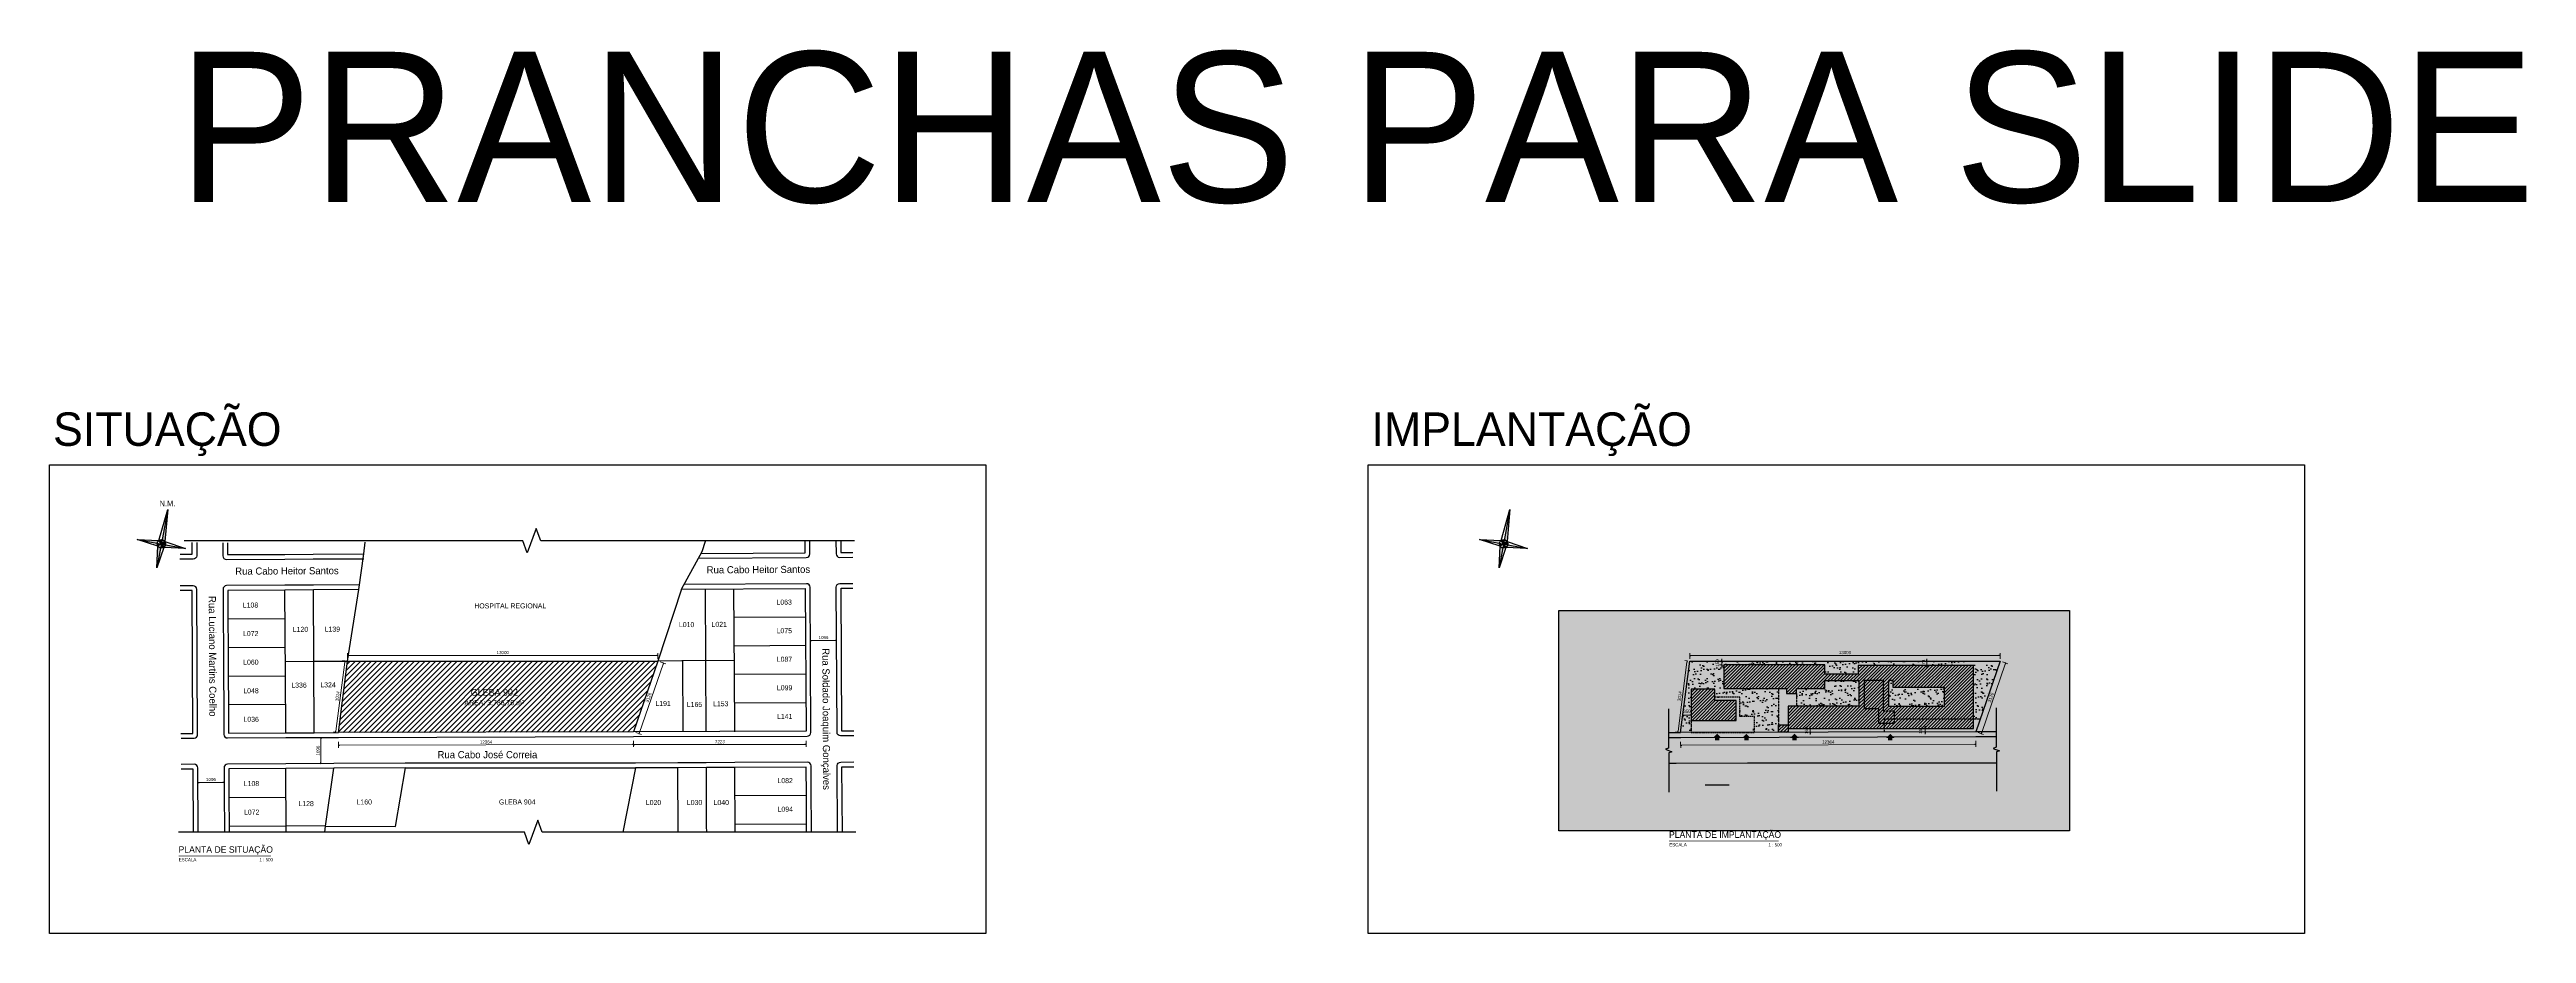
# Model space of a CAD drawing. Header units: centimetres. Extents: x 0 to 936050, y -139216 to 99734.
# Drawn here: x 832314 to 936050, y 36961 to 73970 of the extents above; entities that cross this region are included whole.
import ezdxf

# ---------------------------------------------------------------- set-up
doc = ezdxf.new("R2010")
doc.units = ezdxf.units.CM
doc.header["$LTSCALE"] = 4
doc.linetypes.add('ACAD_ISO05W100', pattern=[33, 24, -3, 0, -3, 0, -3])
doc.linetypes.add('HIDDENX2', pattern=[19.05, 12.7, -6.35])
for name, color, linetype in [('0.2', 2, 'Continuous'), ('0.4', 4, 'Continuous'), ('0.6', 6, 'Continuous'), ('2', 2, 'Continuous'), ('B-COTAS', 1, 'Continuous'), ('B-SIMBOLOS', 2, 'Continuous'), ('C-TEXTO-02', 2, 'Continuous'), ('CONTORNO TERRENO', 3, 'Continuous'), ('NOVO', 170, 'Continuous')]:
    doc.layers.add(name, color=color, linetype=linetype)
for name, color, linetype, lineweight in [('C-TEXTO-01', 2, 'Continuous', 20), ('C-TEXTO-03', 2, 'Continuous', 20), ('textos', 2, 'Continuous', 9)]:
    doc.layers.add(name, color=color, linetype=linetype, lineweight=lineweight)
doc.styles.add('EC_NOMES', font='GOTHIC.TTF')
doc.styles.add('Esc.500', font='ERASLGHT.TTF', dxfattribs={"height": 90})
doc.styles.add('Esc.750', font='ERASLGHT.TTF', dxfattribs={"height": 135})
doc.styles.get("Standard").update_dxf_attribs({"font": 'ERASMD.TTF'})
doc.styles.add('Símbolos', font='ERASLGHT.TTF')
doc.dimstyles.new('ARQ500', dxfattribs={"dimscale": 500, "dimtxt": 90, "dimasz": 0.1, "dimexe": 0.2, "dimexo": 0.2, "dimgap": 0.1, "dimtad": 1, "dimdec": 0, "dimzin": 12, "dimdsep": 46, "dimtxsty": 'Esc.500', "dimblk1": 'DOT', "dimblk2": 'DOT', "dimsah": 1, "dimcen": 0.4, "dimclrd": 256, "dimclre": 256, "dimclrt": 2, "dimadec": 0, "dimazin": 0, "dimtfac": 1, "dimtdec": 0, "dimtix": 1, "dimtmove": 2, "dimatfit": 3, "dimldrblk": 'DOT', "dimfxl": 0.3, "dimfxlon": 1, "dimtolj": 1, "dimtzin": 12, "dimlwd": 9, "dimlwe": 9, "dimarcsym": 0})

# ---------------------------------------------------------------- blocks, each defined once
blk = doc.blocks.new('DOT')
at = {"color": 0, "linetype": 'ByBlock'}
blk.add_line((-0.5, 0), (-1, 0), dxfattribs=at)
at = {"color": 0, "linetype": 'ByBlock', "const_width": 0.5}
blk.add_lwpolyline([(-0.25, 0, 1), (0.25, 0, 1)], format="xyb", close=True, dxfattribs=at)
blk = doc.blocks.new('*D150')
at = {"layer": 'B-COTAS', "lineweight": 9, "transparency": 16777216}
for p, q in [((844795, 48461), (844795, 48702)), ((844845, 48602), (857745, 48602)), ((857795, 48461), (857795, 48702))]:
    blk.add_line(p, q, dxfattribs=at)
at = {"layer": 'DEFPOINTS', "color": 0, "transparency": 16777216}
for p in [(844795, 48361), (857795, 48602), (857795, 48361)]:
    blk.add_point(p, dxfattribs=at)
at = {"layer": 'B-COTAS', "lineweight": 9, "transparency": 16777216, "xscale": 50, "yscale": 50, "zscale": 50, "rotation": 180}
blk.add_blockref('DOT', (844795, 48602), dxfattribs=at)
at = {"layer": 'B-COTAS', "lineweight": 9, "transparency": 16777216, "xscale": 50, "yscale": 50, "zscale": 50}
blk.add_blockref('DOT', (857795, 48602), dxfattribs=at)
at = {"layer": 'B-COTAS', "color": 2, "transparency": 16777216, "insert": (851295, 48722), "char_height": 135, "attachment_point": 5, "style": 'Esc.750'}
blk.add_mtext('\\A1;13000', dxfattribs=at)
blk = doc.blocks.new('_Dot')
at = {"color": 0, "linetype": 'ByBlock', "lineweight": -2}
blk.add_line((-0.5, 0), (-1, 0), dxfattribs=at)
at = {"color": 0, "linetype": 'ByBlock', "const_width": 0.5}
blk.add_lwpolyline([(-0.25, 0, 1), (0.25, 0, 1)], format="xyb", close=True, dxfattribs=at)
blk = doc.blocks.new('*D142')
at = {"layer": 'B-COTAS', "lineweight": 9, "transparency": 16777216}
for p, q in [((844413, 44988), (844414, 44738)), ((844464, 44838), (856727, 44872)), ((856777, 45022), (856778, 44772))]:
    blk.add_line(p, q, dxfattribs=at)
at = {"layer": 'DEFPOINTS', "color": 0, "transparency": 16777216}
for p in [(844413, 45214), (856776, 45248), (856777, 44872)]:
    blk.add_point(p, dxfattribs=at)
at = {"layer": 'B-COTAS', "lineweight": 9, "transparency": 16777216, "xscale": 50, "yscale": 50, "zscale": 50}
for p, rotation in [((844414, 44838), 180.1566305847917), ((856777, 44872), 0.1566305847916921)]:
    blk.add_blockref('DOT', p, dxfattribs=dict(at, rotation=rotation))
at = {"layer": 'B-COTAS', "color": 2, "transparency": 16777216, "insert": (850595, 44975), "char_height": 135, "attachment_point": 5, "rotation": 0.15663, "style": 'Esc.750'}
blk.add_mtext('\\A1;12364', dxfattribs=at)
blk = doc.blocks.new('*D143')
at = {"layer": 'B-COTAS', "lineweight": 9, "transparency": 16777216}
for p, q in [((858008, 48234), (857022, 45373)), ((857890, 48328), (858119, 48249)), ((856871, 45372), (857101, 45293))]:
    blk.add_line(p, q, dxfattribs=at)
at = {"layer": 'DEFPOINTS', "color": 0, "transparency": 16777216}
for p in [(857795, 48361), (856776, 45405), (857006, 45326)]:
    blk.add_point(p, dxfattribs=at)
at = {"layer": 'B-COTAS', "lineweight": 9, "transparency": 16777216, "xscale": 50, "yscale": 50, "zscale": 50}
for p, rotation in [((858025, 48282), 70.9824842449628), ((857006, 45326), 250.9824842449628)]:
    blk.add_blockref('DOT', p, dxfattribs=dict(at, rotation=rotation))
at = {"layer": 'B-COTAS', "color": 2, "transparency": 16777216, "insert": (857402, 46843), "char_height": 135, "attachment_point": 5, "rotation": 70.98248, "style": 'Esc.750'}
blk.add_mtext('\\A1;3126', dxfattribs=at)
blk = doc.blocks.new('*D144')
at = {"layer": 'B-COTAS', "lineweight": 9, "transparency": 16777216}
for p, q in [((844676, 48325), (844307, 45435)), ((844695, 48373), (844584, 48388)), ((844314, 45384), (844202, 45398))]:
    blk.add_line(p, q, dxfattribs=at)
at = {"layer": 'DEFPOINTS', "color": 0, "transparency": 16777216}
for p in [(844795, 48361), (844301, 45386), (844413, 45371)]:
    blk.add_point(p, dxfattribs=at)
at = {"layer": 'B-COTAS', "lineweight": 9, "transparency": 16777216, "xscale": 50, "yscale": 50, "zscale": 50}
for p, rotation in [((844683, 48375), 82.72044767476393), ((844301, 45386), 262.7204476747639)]:
    blk.add_blockref('DOT', p, dxfattribs=dict(at, rotation=rotation))
at = {"layer": 'B-COTAS', "color": 2, "transparency": 16777216, "insert": (844373, 46895), "char_height": 135, "attachment_point": 5, "rotation": 82.72045, "style": 'Esc.750'}
blk.add_mtext('\\A1;3014', dxfattribs=at)
blk = doc.blocks.new('*D145')
at = {"layer": 'B-COTAS', "lineweight": 9, "transparency": 16777216}
for p, q in [((856776, 45022), (856776, 44772)), ((856826, 44872), (863949, 44872)), ((863999, 45022), (863999, 44772))]:
    blk.add_line(p, q, dxfattribs=at)
at = {"layer": 'DEFPOINTS', "color": 0, "transparency": 16777216}
for p in [(856776, 45248), (863999, 45288), (863999, 44872)]:
    blk.add_point(p, dxfattribs=at)
at = {"layer": 'B-COTAS', "lineweight": 9, "transparency": 16777216, "xscale": 50, "yscale": 50, "zscale": 50, "rotation": 180}
blk.add_blockref('DOT', (856776, 44872), dxfattribs=at)
at = {"layer": 'B-COTAS', "lineweight": 9, "transparency": 16777216, "xscale": 50, "yscale": 50, "zscale": 50}
blk.add_blockref('DOT', (863999, 44872), dxfattribs=at)
at = {"layer": 'B-COTAS', "color": 2, "transparency": 16777216, "insert": (860388, 44992), "char_height": 135, "attachment_point": 5, "style": 'Esc.750'}
blk.add_mtext('\\A1;7223', dxfattribs=at)
blk = doc.blocks.new('*D151')
at = {"layer": 'B-COTAS', "lineweight": 9, "transparency": 16777216}
for p, q in [((843526, 45166), (843776, 45166)), ((843676, 45116), (843676, 44120)), ((843526, 44070), (843776, 44070))]:
    blk.add_line(p, q, dxfattribs=at)
at = {"layer": 'DEFPOINTS', "color": 0, "transparency": 16777216}
for p in [(843402, 45166), (843408, 44070), (843676, 44070)]:
    blk.add_point(p, dxfattribs=at)
at = {"layer": 'B-COTAS', "lineweight": 9, "transparency": 16777216, "xscale": 50, "yscale": 50, "zscale": 50}
for p, rotation in [((843676, 45166), 90), ((843676, 44070), 270)]:
    blk.add_blockref('DOT', p, dxfattribs=dict(at, rotation=rotation))
at = {"layer": 'B-COTAS', "color": 2, "transparency": 16777216, "insert": (843556, 44618), "char_height": 135, "attachment_point": 5, "rotation": 90, "style": 'Esc.750'}
blk.add_mtext('\\A1;1096', dxfattribs=at)
blk = doc.blocks.new('*D152')
at = {"layer": 'B-COTAS', "lineweight": 9, "transparency": 16777216}
for p, q in [((864179, 49188), (864179, 49332)), ((864229, 49232), (865225, 49232)), ((865275, 49194), (865275, 49332))]:
    blk.add_line(p, q, dxfattribs=at)
at = {"layer": 'DEFPOINTS', "color": 0, "transparency": 16777216}
for p in [(864179, 49088), (865275, 49232), (865275, 49094)]:
    blk.add_point(p, dxfattribs=at)
at = {"layer": 'B-COTAS', "lineweight": 9, "transparency": 16777216, "xscale": 50, "yscale": 50, "zscale": 50, "rotation": 180}
blk.add_blockref('DOT', (864179, 49232), dxfattribs=at)
at = {"layer": 'B-COTAS', "lineweight": 9, "transparency": 16777216, "xscale": 50, "yscale": 50, "zscale": 50}
blk.add_blockref('DOT', (865275, 49232), dxfattribs=at)
at = {"layer": 'B-COTAS', "color": 2, "transparency": 16777216, "insert": (864727, 49351), "char_height": 135, "attachment_point": 5, "style": 'Esc.750'}
blk.add_mtext('\\A1;1096', dxfattribs=at)
blk = doc.blocks.new('*D153')
at = {"layer": 'B-COTAS', "lineweight": 9, "transparency": 16777216}
for p, q in [((838529, 43286), (838529, 43386)), ((839575, 43286), (838579, 43286)), ((839625, 43286), (839625, 43386))]:
    blk.add_line(p, q, dxfattribs=at)
at = {"layer": 'DEFPOINTS', "color": 0, "transparency": 16777216}
for p in [(838529, 43286), (838529, 43271), (839625, 43277)]:
    blk.add_point(p, dxfattribs=at)
at = {"layer": 'B-COTAS', "lineweight": 9, "transparency": 16777216, "xscale": 50, "yscale": 50, "zscale": 50, "rotation": 180}
blk.add_blockref('DOT', (838529, 43286), dxfattribs=at)
at = {"layer": 'B-COTAS', "lineweight": 9, "transparency": 16777216, "xscale": 50, "yscale": 50, "zscale": 50}
blk.add_blockref('DOT', (839625, 43286), dxfattribs=at)
at = {"layer": 'B-COTAS', "color": 2, "transparency": 16777216, "insert": (839077, 43406), "char_height": 135, "attachment_point": 5, "style": 'Esc.750'}
blk.add_mtext('\\A1;1096', dxfattribs=at)
blk = doc.blocks.new('*D146')
at = {"layer": '0.2', "lineweight": 9, "transparency": 16777216}
for p, q in [((901008, 48461), (901008, 48702)), ((901058, 48602), (913959, 48602)), ((914009, 48461), (914009, 48702))]:
    blk.add_line(p, q, dxfattribs=at)
at = {"layer": 'DEFPOINTS', "color": 0, "transparency": 16777216}
for p in [(901008, 48361), (914009, 48602), (914009, 48361)]:
    blk.add_point(p, dxfattribs=at)
at = {"layer": '0.2', "lineweight": 9, "transparency": 16777216, "xscale": 50, "yscale": 50, "zscale": 50, "rotation": 180}
blk.add_blockref('DOT', (901008, 48602), dxfattribs=at)
at = {"layer": '0.2', "lineweight": 9, "transparency": 16777216, "xscale": 50, "yscale": 50, "zscale": 50}
blk.add_blockref('DOT', (914009, 48602), dxfattribs=at)
at = {"layer": '0.2', "color": 2, "transparency": 16777216, "insert": (907508, 48722), "char_height": 135, "attachment_point": 5, "style": 'Esc.750'}
blk.add_mtext('\\A1;13000', dxfattribs=at)
blk = doc.blocks.new('*D147')
at = {"layer": '0.2', "lineweight": 9, "transparency": 16777216}
for p, q in [((900627, 44988), (900628, 44738)), ((900677, 44838), (912941, 44872)), ((912991, 45022), (912991, 44772))]:
    blk.add_line(p, q, dxfattribs=at)
at = {"layer": 'DEFPOINTS', "color": 0, "transparency": 16777216}
for p in [(900626, 45214), (912990, 45248), (912991, 44872)]:
    blk.add_point(p, dxfattribs=at)
at = {"layer": '0.2', "lineweight": 9, "transparency": 16777216, "xscale": 50, "yscale": 50, "zscale": 50}
for p, rotation in [((900627, 44838), 180.1566305847917), ((912991, 44872), 0.1566305847916921)]:
    blk.add_blockref('DOT', p, dxfattribs=dict(at, rotation=rotation))
at = {"layer": '0.2', "color": 2, "transparency": 16777216, "insert": (906809, 44975), "char_height": 135, "attachment_point": 5, "rotation": 0.15663, "style": 'Esc.750'}
blk.add_mtext('\\A1;12364', dxfattribs=at)
blk = doc.blocks.new('*D148')
at = {"layer": '0.2', "lineweight": 9, "transparency": 16777216}
for p, q in [((914222, 48234), (913236, 45373)), ((914103, 48328), (914333, 48249)), ((913084, 45372), (913314, 45293))]:
    blk.add_line(p, q, dxfattribs=at)
at = {"layer": 'DEFPOINTS', "color": 0, "transparency": 16777216}
for p in [(914009, 48361), (912990, 45405), (913220, 45326)]:
    blk.add_point(p, dxfattribs=at)
at = {"layer": '0.2', "lineweight": 9, "transparency": 16777216, "xscale": 50, "yscale": 50, "zscale": 50}
for p, rotation in [((914238, 48282), 70.9824842449628), ((913220, 45326), 250.9824842449628)]:
    blk.add_blockref('DOT', p, dxfattribs=dict(at, rotation=rotation))
at = {"layer": '0.2', "color": 2, "transparency": 16777216, "insert": (913616, 46843), "char_height": 135, "attachment_point": 5, "rotation": 70.98248, "style": 'Esc.750'}
blk.add_mtext('\\A1;3126', dxfattribs=at)
blk = doc.blocks.new('*D149')
at = {"layer": '0.2', "lineweight": 9, "transparency": 16777216}
for p, q in [((900890, 48325), (900521, 45435)), ((900909, 48373), (900797, 48388)), ((900527, 45384), (900415, 45398))]:
    blk.add_line(p, q, dxfattribs=at)
at = {"layer": 'DEFPOINTS', "color": 0, "transparency": 16777216}
for p in [(901008, 48361), (900514, 45386), (900626, 45371)]:
    blk.add_point(p, dxfattribs=at)
at = {"layer": '0.2', "lineweight": 9, "transparency": 16777216, "xscale": 50, "yscale": 50, "zscale": 50}
for p, rotation in [((900896, 48375), 82.72044767476393), ((900514, 45386), 262.7204476747639)]:
    blk.add_blockref('DOT', p, dxfattribs=dict(at, rotation=rotation))
at = {"layer": '0.2', "color": 2, "transparency": 16777216, "insert": (900587, 46895), "char_height": 135, "attachment_point": 5, "rotation": 82.72045, "style": 'Esc.750'}
blk.add_mtext('\\A1;3014', dxfattribs=at)
blk = doc.blocks.new('*D157')
at = {"layer": '0.2', "lineweight": 9, "transparency": 16777216}
for p, q in [((902355, 48361), (902255, 48361)), ((902355, 48211), (902255, 48211)), ((902355, 48411), (902355, 48461)), ((902355, 48211), (902355, 48361)), ((902355, 48161), (902355, 48111))]:
    blk.add_line(p, q, dxfattribs=at)
at = {"layer": 'DEFPOINTS', "color": 0, "transparency": 16777216}
for p in [(902355, 48361), (902436, 48361), (902436, 48211)]:
    blk.add_point(p, dxfattribs=at)
at = {"layer": '0.2', "lineweight": 9, "transparency": 16777216, "xscale": 50, "yscale": 50, "zscale": 50}
for p, rotation in [((902355, 48361), 270), ((902355, 48211), 90)]:
    blk.add_blockref('DOT', p, dxfattribs=dict(at, rotation=rotation))
at = {"layer": '0.2', "color": 2, "transparency": 16777216, "insert": (902167, 48286), "char_height": 135, "attachment_point": 5, "rotation": 90, "style": 'Esc.750'}
blk.add_mtext('\\A1;150', dxfattribs=at)
blk = doc.blocks.new('*D158')
at = {"layer": '0.2', "lineweight": 9, "transparency": 16777216}
for p, q in [((910861, 45596), (910861, 45646)), ((910861, 45546), (910761, 45546)), ((910861, 45399), (910761, 45399)), ((910861, 45546), (910861, 45399)), ((910861, 45349), (910861, 45299))]:
    blk.add_line(p, q, dxfattribs=at)
at = {"layer": 'DEFPOINTS', "color": 0, "transparency": 16777216}
for p in [(910861, 45399), (910951, 45546), (910952, 45399)]:
    blk.add_point(p, dxfattribs=at)
at = {"layer": '0.2', "lineweight": 9, "transparency": 16777216, "xscale": 50, "yscale": 50, "zscale": 50}
for p, rotation in [((910861, 45546), 270), ((910861, 45399), 90)]:
    blk.add_blockref('DOT', p, dxfattribs=dict(at, rotation=rotation))
at = {"layer": '0.2', "color": 2, "transparency": 16777216, "insert": (910673, 45473), "char_height": 135, "attachment_point": 5, "rotation": 90, "style": 'Esc.750'}
blk.add_mtext('\\A1;150', dxfattribs=at)
blk = doc.blocks.new('*D154')
at = {"layer": '0.2', "lineweight": 9, "transparency": 16777216}
for p, q in [((900717, 46105), (900717, 46205)), ((901017, 46105), (900767, 46105)), ((901067, 46105), (901067, 46205))]:
    blk.add_line(p, q, dxfattribs=at)
at = {"layer": 'DEFPOINTS', "color": 0, "transparency": 16777216}
for p in [(900717, 46105), (900717, 46082), (901067, 46089)]:
    blk.add_point(p, dxfattribs=at)
at = {"layer": '0.2', "lineweight": 9, "transparency": 16777216, "xscale": 50, "yscale": 50, "zscale": 50, "rotation": 180}
blk.add_blockref('DOT', (900717, 46105), dxfattribs=at)
at = {"layer": '0.2', "lineweight": 9, "transparency": 16777216, "xscale": 50, "yscale": 50, "zscale": 50}
blk.add_blockref('DOT', (901067, 46105), dxfattribs=at)
at = {"layer": '0.2', "color": 2, "transparency": 16777216, "insert": (900892, 46261), "char_height": 135, "attachment_point": 5, "style": 'Esc.750'}
blk.add_mtext('\\A1;350', dxfattribs=at)
blk = doc.blocks.new('*D155')
at = {"layer": '0.2', "lineweight": 9, "transparency": 16777216}
for p, q in [((910937, 48361), (910837, 48361)), ((910937, 48182), (910837, 48182)), ((910937, 48411), (910937, 48461)), ((910937, 48182), (910937, 48361)), ((910937, 48132), (910937, 48082))]:
    blk.add_line(p, q, dxfattribs=at)
at = {"layer": 'DEFPOINTS', "color": 0, "transparency": 16777216}
for p in [(910937, 48361), (910957, 48361), (910957, 48182)]:
    blk.add_point(p, dxfattribs=at)
at = {"layer": '0.2', "lineweight": 9, "transparency": 16777216, "xscale": 50, "yscale": 50, "zscale": 50}
for p, rotation in [((910937, 48361), 270), ((910937, 48182), 90)]:
    blk.add_blockref('DOT', p, dxfattribs=dict(at, rotation=rotation))
at = {"layer": '0.2', "color": 2, "transparency": 16777216, "insert": (910797, 48272), "char_height": 135, "attachment_point": 5, "rotation": 90, "style": 'Esc.750'}
blk.add_mtext('\\A1;178', dxfattribs=at)
blk = doc.blocks.new('*D156')
at = {"layer": '0.2', "lineweight": 9, "transparency": 16777216}
for p, q in [((906049, 45596), (906049, 45646)), ((906049, 45546), (905949, 45546)), ((906049, 45386), (905949, 45386)), ((906049, 45546), (906049, 45386)), ((906049, 45336), (906049, 45286))]:
    blk.add_line(p, q, dxfattribs=at)
at = {"layer": 'DEFPOINTS', "color": 0, "transparency": 16777216}
for p in [(906049, 45386), (906051, 45546), (906051, 45386)]:
    blk.add_point(p, dxfattribs=at)
at = {"layer": '0.2', "lineweight": 9, "transparency": 16777216, "xscale": 50, "yscale": 50, "zscale": 50}
for p, rotation in [((906049, 45546), 270), ((906049, 45386), 90)]:
    blk.add_blockref('DOT', p, dxfattribs=dict(at, rotation=rotation))
at = {"layer": '0.2', "color": 2, "transparency": 16777216, "insert": (905896, 45466), "char_height": 135, "attachment_point": 5, "rotation": 90, "style": 'Esc.750'}
blk.add_mtext('\\A1;160', dxfattribs=at)

msp = doc.modelspace()

# ---------------------------------------------------------------- hatches: boundary and pattern name
at = {"layer": '0.4', "true_color": 0xf8f3ec}
h = msp.add_hatch(color=7, dxfattribs=at)
h.dxf.hatch_style = 1
h.paths.add_polyline_path([(916909.596, 41264.051), (916909.596, 50485.6), (895520.79, 50485.6), (895520.79, 41264.051)])
at = {"layer": '0.6'}
h = msp.add_hatch(dxfattribs=at)
h.set_pattern_fill('AR-SAND', color=4, scale=8)
h.set_pattern_definition([(37.5, (221412.55, 0), (-12.80025, 391.53059), [0, -308.864, 0, -345.44, 0, -330.2]), (7.5, (221412.55, 0), (359.61863, 573.4601), [0, -166.624, 0, -278.384, 0, -106.68]), (327.5, (221162.6, 0), (632.7939, 1.14975), [0, -101.6, 0, -365.76, 0, -477.52]), (317.5, (221162.6, 0), (610.84516, 178.34346), [0, -50.8, 0, -239.776, 0, -274.32])])
h.paths.add_polyline_path([(903671.667, 46044.525), (903671.667, 45894.525), (903671.151, 45379.542), (904727.382, 45382.43), (904727.382, 45697.43), (904727.382, 47220.848), (902436.158, 47220.848), (902436.158, 48210.768), (906671.158, 48210.768), (906671.158, 47820.768), (908065.391, 47820.768), (908065.391, 48182.304), (912897.391, 48182.304), (912897.391, 45944.501), (913170.729, 45944.501), (914008.658, 48360.768), (901008.218, 48360.768), (900626.333, 45371.218), (901068.465, 45372.427), (901067.083, 45877.912), (901067.083, 47187.912), (902052.083, 47187.912), (902052.083, 46857.912), (903107.083, 46857.912), (903107.083, 46044.525)])
h.paths.add_polyline_path([(911677.391, 46476.304), (911677.391, 47252.304), (909530.391, 47252.304), (909530.391, 47550.771), (909325.391, 47550.771), (909325.391, 46476.304)], flags=17)
h.paths.add_polyline_path([(908095.391, 46476.304), (908095.391, 47550.771), (906671.158, 47550.771), (906671.158, 47220.848), (905484.158, 47220.848), (905484.158, 47005.848), (905484.158, 46476.304)], flags=17)
h.paths.add_polyline_path([(903551.398, 46474.975), (904227.849, 46474.975), (904227.849, 46598.237), (903551.398, 46598.237)], flags=16)
h.paths.add_polyline_path([(904726.102, 46609.36), (904726.102, 46906.055), (904673.275, 46906.055), (904673.275, 46609.36)], flags=16)
h.paths.add_polyline_path([(910267.053, 46765.107), (910943.505, 46765.107), (910943.505, 46888.369), (910267.053, 46888.369)], flags=16)
h.paths.add_polyline_path([(906569.587, 46833.655), (907246.039, 46833.655), (907246.039, 46956.916), (906569.587, 46956.916)], flags=16)
h.paths.add_polyline_path([(905545.873, 46609.36), (905545.873, 46906.055), (905493.047, 46906.055), (905493.047, 46609.36)], flags=16)
h = msp.add_hatch(dxfattribs=at)
h.set_pattern_fill('ANSI31', color=256, scale=30)
h.set_pattern_definition([(45, (221412.545, 0), (-67.351921, 67.351921), [])])
h.paths.add_polyline_path([(902436.158, 47220.848), (905059.158, 47220.848), (905059.158, 47005.848), (905484.158, 47005.848), (905484.158, 47220.848), (906671.158, 47220.848), (906671.158, 47550.771), (908095.391, 47550.771), (908095.391, 46476.304), (905127.382, 46476.304), (905127.382, 45546.304), (912897.391, 45546.304), (912897.391, 48182.304), (908065.391, 48182.304), (908065.391, 47820.768), (906671.158, 47820.768), (906671.158, 48210.768), (902436.158, 48210.768)])
h.paths.add_polyline_path([(908310.391, 46376.304), (908310.391, 47565.771), (909110.391, 47565.771), (909110.391, 46261.304), (909587.391, 46261.304), (909587.391, 45761.304), (908908.793, 45761.304), (908908.793, 46376.304)], flags=16)
h.paths.add_polyline_path([(909325.391, 47550.771), (909530.391, 47550.771), (909530.391, 47252.304), (911677.391, 47252.304), (911677.391, 46476.304), (909325.391, 46476.304)], flags=16)
h = msp.add_hatch(dxfattribs=at)
h.set_pattern_fill('ANSI31', color=256, scale=30)
h.paths.add_polyline_path([(909110.391, 47565.771), (908310.391, 47565.771), (908310.391, 46376.304), (908908.793, 46376.304), (908908.793, 45761.304), (909145.098, 45761.304), (909144.597, 45944.501), (909587.391, 45944.501), (909587.391, 46261.304), (909110.391, 46261.304)])
h.paths.add_polyline_path([(909587.391, 45944.501), (909144.597, 45944.501), (909145.098, 45761.304), (909587.391, 45761.304)], flags=17)
h.paths.add_polyline_path([(902957.083, 46707.912), (902052.083, 46707.912), (902052.083, 47187.912), (901067.083, 47187.912), (901067.083, 45877.912), (902957.083, 45877.912)])
h.paths.add_polyline_path([(901538.51, 46460.542), (902118.428, 46460.542)], flags=16)
h = msp.add_hatch(dxfattribs=at)
h.set_pattern_fill('ANSI31', color=4, scale=30)
h.paths.add_polyline_path([(905127.382, 45697.43), (904727.382, 45697.43), (904727.382, 45382.43), (905127.382, 45383.523)])
at = {"layer": '2'}
h = msp.add_hatch(color=256, dxfattribs=at)
h.paths.add_polyline_path([(837142.464, 53372.198), (837262.644, 54713.631), (837028.564, 53446.256, -0.1995277024)])
h.paths.add_polyline_path([(838004.864, 53082.865), (837170.38, 53239.536, -0.1986402287), (837096.485, 53126.196)])
h.paths.add_polyline_path([(836810.057, 52263.194), (836964.268, 53098.138, -0.1979877536), (836850.964, 53171.333)])
h.paths.add_polyline_path([(836822.453, 53304.858, -0.1979330794), (836895.95, 53417.925), (835987.968, 53461.529)])
h = msp.add_hatch(color=256, dxfattribs=at)
h.paths.add_polyline_path([(893356.086, 53372.198), (893476.266, 54713.631), (893242.186, 53446.256, -0.1995277024)])
h.paths.add_polyline_path([(894218.486, 53082.865), (893384.002, 53239.536, -0.1986402287), (893310.107, 53126.196)])
h.paths.add_polyline_path([(893023.679, 52263.194), (893177.89, 53098.138, -0.1979877536), (893064.586, 53171.333)])
h.paths.add_polyline_path([(893036.075, 53304.858, -0.1979330794), (893109.572, 53417.925), (892201.59, 53461.529)])
h = msp.add_hatch(color=256, dxfattribs=at)
h.paths.add_polyline_path([(836996.416, 53272.197), (836822.453, 53304.858, 0.200603678), (836850.964, 53171.333)])
h.paths.add_polyline_path([(837096.485, 53126.196), (836996.416, 53272.197), (836964.268, 53098.138, 0.1984185821)])
h.paths.add_polyline_path([(837170.38, 53239.536, 0.199063094), (837142.464, 53372.198), (836996.416, 53272.197)])
h.paths.add_polyline_path([(836996.416, 53272.197), (837028.564, 53446.256, 0.1991258625), (836895.95, 53417.925)])
h = msp.add_hatch(color=256, dxfattribs=at)
h.paths.add_polyline_path([(893210.038, 53272.197), (893036.075, 53304.858, 0.200603678), (893064.586, 53171.333)])
h.paths.add_polyline_path([(893310.107, 53126.196), (893210.038, 53272.197), (893177.89, 53098.138, 0.1984185821)])
h.paths.add_polyline_path([(893384.002, 53239.536, 0.199063094), (893356.086, 53372.198), (893210.038, 53272.197)])
h.paths.add_polyline_path([(893210.038, 53272.197), (893242.186, 53446.256, 0.1991258625), (893109.572, 53417.925)])
at = {"layer": 'B-COTAS'}
h = msp.add_hatch(dxfattribs=at)
h.set_pattern_fill('ANSI31', color=8, scale=50)
h.set_pattern_definition([(45, (649456.1, 152630.52), (-112.2532, 112.2532), [])])
h.paths.add_polyline_path([(856770.014, 45405), (857795.036, 48360.768), (844794.596, 48360.768), (844412.711, 45371.218)])
h.paths.add_polyline_path([(849663.756, 46343.79), (852228.288, 46343.79), (852228.288, 47334.788), (849663.756, 47334.788)], flags=24)
at = {"layer": 'B-SIMBOLOS'}
h = msp.add_hatch(color=256, dxfattribs=at)
h.dxf.hatch_style = 1
h.paths.add_polyline_path([(902156.116, 45322.09), (901976.547, 45142.521), (902066.331, 45142.521), (902066.331, 45052.736), (902245.901, 45052.736), (902245.901, 45142.521), (902335.686, 45142.521)])
h = msp.add_hatch(color=256, dxfattribs=at)
h.dxf.hatch_style = 1
h.paths.add_polyline_path([(903380.672, 45322.09), (903201.102, 45142.521), (903290.887, 45142.521), (903290.887, 45052.736), (903470.456, 45052.736), (903470.456, 45142.521), (903560.241, 45142.521)])
h = msp.add_hatch(color=256, dxfattribs=at)
h.dxf.hatch_style = 1
h.paths.add_polyline_path([(905396.322, 45322.09), (905216.753, 45142.521), (905306.537, 45142.521), (905306.537, 45052.736), (905486.107, 45052.736), (905486.107, 45142.521), (905575.891, 45142.521)])
h = msp.add_hatch(color=256, dxfattribs=at)
h.dxf.hatch_style = 1
h.paths.add_polyline_path([(909406.959, 45322.09), (909227.389, 45142.521), (909317.174, 45142.521), (909317.174, 45052.736), (909496.743, 45052.736), (909496.743, 45142.521), (909586.528, 45142.521)])

# ---------------------------------------------------------------- linework, layer by layer
at = {"layer": '0.4', "linetype": 'ACAD_ISO05W100'}
for p, q in [((904727.382, 47220.848), (904727.382, 45697.43)), ((905484.158, 47005.848), (905484.158, 46476.304)), ((908310.391, 47565.771), (909110.391, 47565.771)), ((909110.391, 47565.771), (909110.391, 46261.304))]:
    msp.add_line(p, q, dxfattribs=at)
at = {"layer": '0.4', "ltscale": 2, "transparency": 33554559}
msp.add_line((843876.375, 41452.01), (844226.52, 43875.22), dxfattribs=at)
at = {"layer": '0.4'}
msp.add_line((901659.623, 43184.066), (902659.623, 43184.066), dxfattribs=at)
for points in [[(838479.628, 53326.212), (838476.639, 52778.068, -0.4142135623), (838326.33, 52629.389), (837778.185, 52632.378)], [(839570.482, 53318.061), (839573.471, 52769.916, 0.4142135624), (839723.78, 52621.238), (842165.514, 52634.552), (843361.465, 52641.073), (845474.312, 52652.594)], [(859493.425, 52675.78), (864009.4, 52700.405, 0.4142135623), (864158.079, 52850.714), (864155.09, 53398.858)], [(865251.379, 53404.836), (865254.368, 52856.691, 0.4142135623), (865404.677, 52708.013), (865952.821, 52711.001)], [(837821.116, 45135.945), (838369.26, 45138.934, 0.4142135623), (838517.939, 45289.243), (838484.79, 51368.662, 0.4142135624), (838334.481, 51517.341), (837786.337, 51514.352)], [(845261.032, 51555.109), (843367.443, 51544.784), (842171.491, 51538.263), (839729.758, 51524.949, 0.4142135624), (839581.079, 51374.64), (839587.872, 50128.857), (839594.393, 48932.906), (839600.914, 47736.955), (839607.435, 46541.004), (839614.228, 45295.221, 0.4142135624), (839764.537, 45146.542), (842206.271, 45159.856), (843402.222, 45166.377), (844413.797, 45171.893), (856776.824, 45205.69), (864049.752, 45225.572, 0.4150101378), (864198.837, 45375.883), (864165.687, 51455.437, 0.4142135624), (864015.378, 51604.116), (858893.293, 51576.187)], [(865993.578, 45236.306), (865445.434, 45233.317, -0.4142135623), (865295.125, 45381.996), (865261.976, 51461.415, -0.4142135624), (865410.655, 51611.724), (865958.799, 51614.713)], [(838540.263, 41195.173), (838525.547, 43893.967, 0.4142135624), (838375.238, 44042.646), (837827.094, 44039.657)], [(864221.633, 41195.173), (864219.758, 41539.008), (864213.237, 42734.959), (864206.444, 43980.742, 0.4142135624), (864056.135, 44129.421), (861016.426, 44112.846), (859820.475, 44106.325), (858624.518, 44099.804), (856848.83, 44090.02), (847215.311, 44090.848), (844225.433, 44074.545), (842212.248, 44063.568), (839770.515, 44050.254, 0.4142135624), (839621.836, 43899.945), (839628.629, 42654.162), (839635.15, 41458.211), (839636.584, 41195.173)], [(865317.954, 41195.173), (865302.733, 43986.719, -0.4142135623), (865451.412, 44137.029), (865999.556, 44140.017)]]:
    msp.add_lwpolyline(points, format="xyb", dxfattribs=at)
for points in [[(838280.302, 53327.299), (838277.585, 52828.986), (837779.272, 52831.703)], [(839769.807, 53319.148), (839772.524, 52820.835), (842164.427, 52833.877), (843360.378, 52840.398), (845473.225, 52851.919)], [(844794.596, 48360.768), (845262.119, 51355.784), (845473.225, 52851.919), (845535.289, 53350.585)], [(858784.178, 51376.261), (859647.877, 52958.775), (859786.853, 53390.185)], [(859604.406, 52875.717), (863958.482, 52899.458), (863955.765, 53397.771)], [(865450.704, 53405.922), (865453.421, 52907.609), (865951.734, 52910.327)], [(837820.029, 45335.271), (838318.342, 45337.988), (838285.737, 51317.744), (837787.424, 51315.027)], [(845262.119, 51355.784), (843368.529, 51345.459), (842172.578, 51338.938), (839780.676, 51325.896), (839787.197, 50129.944), (839793.718, 48933.993), (839800.239, 47738.042), (839806.76, 46542.09), (839813.281, 45346.139), (842205.184, 45359.182), (843401.135, 45365.703), (844412.711, 45371.218)], [(858784.178, 51376.261), (863966.634, 51404.519), (863999.239, 45424.763), (856776.279, 45405.017)], [(858784.178, 51376.261), (857795.036, 48360.768)], [(865992.492, 45435.631), (865494.179, 45432.914), (865461.573, 51412.67), (865959.886, 51415.388)], [(900120.545, 45368.461), (900626.333, 45371.218)], [(900121.632, 45169.135), (900627.42, 45171.893), (912990.446, 45205.69), (913844.249, 45208.024)], [(913843.162, 45407.35), (912989.901, 45405.017)], [(838340.932, 41195.173), (838326.494, 43843.049), (837828.181, 43840.332)], [(847216.398, 43891.523), (844226.52, 43875.22), (842213.335, 43864.242), (839821.433, 43851.2), (839827.954, 42655.249), (839834.475, 41459.298), (839835.915, 41195.173)], [(843837.856, 41195.173), (843876.375, 41452.01), (846807.299, 41433.735), (847216.398, 43891.523), (856849.929, 43890.695), (856317.878, 41195.173)], [(864022.302, 41195.173), (864020.433, 41537.921), (864013.912, 42733.872), (864007.391, 43929.824), (861017.513, 43913.521), (859821.561, 43907), (858625.61, 43900.478), (856849.929, 43890.695)], [(865517.286, 41195.173), (865502.33, 43937.975), (866000.643, 43940.692)], [(913850.322, 44094.361), (913062.453, 44090.02), (903428.933, 44090.848), (900439.055, 44074.545), (900127.61, 44072.847)]]:
    msp.add_lwpolyline(points, dxfattribs=at)
at = {"layer": '0.4', "ltscale": 2, "transparency": 33554687}
for points in [[(842192.142, 47751.084), (842172.578, 51338.938)], [(843401.135, 45365.703), (843368.529, 51345.459)], [(859813.41, 45401.939), (859780.804, 51381.695)], [(860996.319, 47800.362), (860976.756, 51388.216)], [(839787.197, 50129.944), (842179.099, 50142.987)], [(863973.155, 50208.568), (860983.277, 50192.265)], [(839793.718, 48933.993), (842185.62, 48947.035)], [(863979.676, 49012.616), (860989.798, 48996.314)], [(839800.239, 47738.042), (842192.142, 47751.084)], [(842188.881, 48349.06), (843384.832, 48355.581), (844794.596, 48360.768)], [(842205.184, 45359.182), (842191.817, 47810.674)], [(859797.107, 48391.817), (857795.036, 48360.768)], [(858818.528, 48386.481), (858834.831, 45396.603)], [(859797.107, 48391.817), (860993.058, 48398.338)], [(861009.361, 45408.46), (860995.994, 47859.952)], [(863986.197, 47816.665), (860996.319, 47800.362)], [(839806.76, 46542.09), (842198.663, 46555.133)], [(863992.718, 46620.714), (861002.84, 46604.411)], [(842227.889, 41195.173), (842213.335, 43864.242)], [(858640.361, 41195.173), (858625.61, 43900.478)], [(859834.929, 41455.507), (859821.561, 43907)], [(861032.335, 41195.173), (861017.513, 43913.521)], [(839827.954, 42655.249), (842219.856, 42668.291)], [(864013.912, 42733.872), (861024.034, 42717.569)], [(864020.433, 41537.921), (861030.555, 41521.618)], [(839834.475, 41459.298), (842226.378, 41472.34)], [(842226.378, 41472.34), (843880.777, 41481.361)], [(859836.348, 41195.173), (859834.929, 41455.507)]]:
    msp.add_lwpolyline(points, dxfattribs=at)
at = {"layer": '0.4'}
msp.add_lwpolyline([(895520.79, 50485.6), (916909.596, 50485.6), (916909.596, 41264.051), (895520.79, 41264.051)], close=True, dxfattribs=at)
at = {"layer": '0.4', "linetype": 'HIDDENX2'}
msp.add_lwpolyline([(901067.083, 45877.912), (901068.465, 45372.427), (903721.667, 45381.111), (903721.667, 46044.525), (903107.083, 46044.525), (903107.083, 46857.912), (902052.083, 46857.912)], dxfattribs=at)
at = {"layer": '0.4', "linetype": 'ACAD_ISO05W100'}
for points in [[(908310.391, 47565.771), (908310.391, 46376.304)], [(908310.391, 46376.304), (908908.793, 46376.304), (908908.793, 45761.304), (909587.391, 45761.304), (909587.391, 46261.304), (909110.391, 46261.304)]]:
    msp.add_lwpolyline(points, dxfattribs=at)
at = {"layer": '0.4', "linetype": 'HIDDENX2', "elevation": 77040.339}
for points in [[(909143.093, 45944.501), (913170.729, 45944.501)], [(909144.597, 45944.501), (909146.1, 45394.509)]]:
    msp.add_lwpolyline(points, dxfattribs=at)
at = {"layer": '0.6'}
for points in [[(856770.014, 45405), (844412.711, 45371.218), (844794.596, 48360.768), (857795.036, 48360.768)], [(912983.637, 45405), (900626.333, 45371.218), (901008.218, 48360.768), (914008.658, 48360.768)], [(905127.382, 46476.304), (905127.382, 45546.304), (912897.391, 45546.304), (912897.391, 48182.304), (908065.391, 48182.304), (908065.391, 47820.768), (906671.158, 47820.768), (906671.158, 48210.768), (902436.158, 48210.768), (902436.158, 47220.848), (905059.158, 47220.848), (905059.158, 47005.848), (905484.158, 47005.848), (905484.158, 47220.848), (906671.158, 47220.848), (906671.158, 47550.771), (908095.391, 47550.771), (908095.391, 46476.304)], [(904727.382, 45697.43), (905127.382, 45697.43), (905127.382, 45382.43), (904727.382, 45382.43)]]:
    msp.add_lwpolyline(points, close=True, dxfattribs=at)
for points in [[(902052.083, 47187.912), (901067.083, 47187.912), (901067.083, 45877.912), (902957.083, 45877.912), (902957.083, 46707.912), (902052.083, 46707.912), (902052.083, 47177.912)], [(909530.391, 47550.771), (909325.391, 47550.771), (909325.391, 46476.304), (911677.391, 46476.304), (911677.391, 47252.304), (909530.391, 47252.304), (909530.391, 47550.771)]]:
    msp.add_lwpolyline(points, dxfattribs=at)
at = {"layer": '2'}
for p, q in [((837262.644, 54713.631), (836810.057, 52263.194)), ((836895.95, 53417.925), (837262.644, 54713.631)), ((837262.644, 54713.631), (837142.464, 53372.198)), ((893476.266, 54713.631), (893023.679, 52263.194)), ((893109.572, 53417.925), (893476.266, 54713.631)), ((893476.266, 54713.631), (893356.086, 53372.198)), ((835987.968, 53461.529), (838004.864, 53082.865)), ((835987.968, 53461.529), (836895.95, 53417.925)), ((836850.964, 53171.333), (835987.968, 53461.529)), ((836810.057, 52263.194), (836850.964, 53171.333)), ((837096.485, 53126.196), (836810.057, 52263.194)), ((836996.416, 53272.197), (836850.964, 53171.333)), ((836996.416, 53272.197), (836895.95, 53417.925)), ((836999.401, 53274.457), (837135.362, 53387.792)), ((836999.401, 53274.457), (837112.799, 53138.55)), ((838004.864, 53082.865), (837096.485, 53126.196)), ((837142.464, 53372.198), (838004.864, 53082.865)), ((892201.59, 53461.529), (894218.486, 53082.865)), ((892201.59, 53461.529), (893109.572, 53417.925)), ((893064.586, 53171.333), (892201.59, 53461.529)), ((893023.679, 52263.194), (893064.586, 53171.333)), ((893310.107, 53126.196), (893023.679, 52263.194)), ((893210.038, 53272.197), (893064.586, 53171.333)), ((893210.038, 53272.197), (893109.572, 53417.925)), ((893213.023, 53274.457), (893348.984, 53387.792)), ((893213.023, 53274.457), (893326.421, 53138.55)), ((894218.486, 53082.865), (893310.107, 53126.196)), ((893356.086, 53372.198), (894218.486, 53082.865))]:
    msp.add_line(p, q, dxfattribs=at)
for centre in [(836996.416, 53272.197), (893210.038, 53272.197)]:
    msp.add_circle(centre, 177.003, dxfattribs=at)
at = {"layer": 'C-TEXTO-01', "const_width": 30}
for points in [[(900138.413, 40828.908), (904726.021, 40828.908)], [(837717.711, 40205.054), (841592.063, 40205.054)]]:
    msp.add_lwpolyline(points, dxfattribs=at)
at = {"layer": 'CONTORNO TERRENO', "linetype": 'Continuous'}
for points in [[(866021.076, 53405.922), (852885.353, 53405.922), (852697.853, 53921.075), (852322.853, 52890.77), (852135.353, 53405.922), (837949.499, 53405.922)], [(900115.092, 46368.446), (900124.075, 44720.99), (899986.976, 44670.241), (900262.265, 44571.741), (900125.166, 44520.993), (900134.149, 42873.536)], [(913837.71, 46407.335), (913846.693, 44759.879), (913709.593, 44709.13), (913984.882, 44610.63), (913847.783, 44559.882), (913856.766, 42912.425)], [(866087.658, 41195.173), (852951.935, 41195.173), (852764.435, 41710.325), (852389.435, 40680.021), (852201.935, 41195.173), (837717.711, 41195.173)]]:
    msp.add_lwpolyline(points, dxfattribs=at)
at = {"layer": 'NOVO'}
for points in [[(832314.402, 56579.895), (871529.776, 56579.895), (871529.776, 36960.866), (832314.402, 36960.866)], [(887532.934, 56579.895), (926748.308, 56579.895), (926748.308, 36960.866), (887532.934, 36960.866)]]:
    msp.add_lwpolyline(points, close=True, dxfattribs=at)

# ---------------------------------------------------------------- texts
at = {"layer": '2'}
msp.add_text('N.M.', height=234.5301, dxfattribs=at).set_placement((836923.038, 54848.41))
at = {"layer": 'C-TEXTO-02', "char_height": 270, "attachment_point": 7, "style": 'Símbolos'}
for s, insert in [('PLANTA DE SITUAÇÃO', (837717.711, 40256.762)), ('PLANTA DE IMPLANTAÇÃO', (900138.413, 40880.616))]:
    msp.add_mtext(s, dxfattribs=dict(at, insert=insert))
at = {"layer": 'C-TEXTO-02', "char_height": 135, "attachment_point": 1, "style": 'Símbolos'}
for s, insert, width in [('ESCALA                                                                  1 : 500', (900148.121, 40741.955), 4571.05882), ('ESCALA                                                   1 : 500', (837727.419, 40118.102), 3872.48347)]:
    msp.add_mtext(s, dxfattribs=dict(at, insert=insert, width=width))
at = {"layer": 'C-TEXTO-03', "style": 'Símbolos'}
for s, p in [('L063', (862757.704, 50729.594)), ('L108', (840409.727, 50606.482)), ('L120', (842500.127, 49588.763)), ('L139', (843836.186, 49597.321)), ('HOSPITAL REGIONAL', (850103.645, 50571.38, -75545.377)), ('L010', (858674.603, 49786.989)), ('L021', (860038.468, 49797.845)), ('L072', (840416.248, 49410.531)), ('L075', (862764.226, 49533.643)), ('L060', (840422.769, 48214.58)), ('L087', (862770.747, 48337.692)), ('L048', (840429.29, 47018.629)), ('L336', (842439.683, 47254.343)), ('L324', (843654.577, 47264.968)), ('L191', (857688.076, 46483.439)), ('L153', (860101.179, 46473.497)), ('L099', (862777.268, 47141.741)), ('L036', (840435.811, 45822.677)), ('L165', (859003.01, 46443.815)), ('L141', (862783.789, 45945.789)), ('L108', (840450.484, 43131.787)), ('L160', (845174.008, 42360.896)), ('GLEBA 904', (851135.215, 42360.896)), ('L020', (857287.118, 42338.419)), ('L030', (859006.116, 42338.419)), ('L040', (860125.371, 42338.419)), ('L082', (862798.462, 43254.899)), ('L072', (840457.005, 41935.836)), ('L128', (842737.726, 42291.658)), ('L094', (862804.983, 42058.948))]:
    msp.add_text(s, height=210, dxfattribs=at).set_placement(p)
at = {"layer": 'C-TEXTO-03', "attachment_point": 1, "style": 'Símbolos'}
for s, insert, char_height, width in [('PRANCHAS PARA SLIDE', (837691.131, 73876.337), 6295.99927, 104157.71987), ('SITUAÇÃO', (832461.166, 58776.59), 1400, 19590.43881), ('IMPLANTAÇÃO', (887679.698, 58776.59), 1400, 19590.43881), ('\\pxqc;{\\H1.33333x;\\C6;GLEBA 902\\H0.75x;\\P\\C4;ÁREA: 3.786,75 m²}', (849473.816, 47195.314), 210, 2938.56582)]:
    msp.add_mtext(s, dxfattribs=dict(at, insert=insert, char_height=char_height, width=width))
at = {"layer": 'textos', "style": 'EC_NOMES'}
for s, rotation, p in [('Rua Cabo Heitor Santos', 0.31241304, (840091.024, 51980.781)), ('Rua Cabo Heitor Santos', 0.31241303, (859834.996, 52035.183)), ('Rua Luciano Martins Coelho', 270.31241304, (838981.413, 51088.76)), ('Rua Soldado Joaquim Gonçalves', 270.31241304, (864679.466, 48904.26)), ('Rua Cabo José Correia', 359.99606285, (848563.547, 44297.052))]:
    msp.add_text(s, height=298.99226, rotation=rotation, dxfattribs=at).set_placement(p)

# ---------------------------------------------------------------- dimensions: what is measured, and where the dimension line sits
at = {"layer": '0.2'}
dim = msp.add_linear_dim(base=(914008.658, 48602.011), p1=(901008.218, 48360.768), p2=(914008.658, 48360.768), dimstyle='ARQ500', override={"dimtxsty": 'Esc.750'}, dxfattribs=at)
dim.commit()
dim.dimension.update_dxf_attribs({"geometry": '*D146', "text_midpoint": (907508.438, 48721.588)})
for p1, p2, distance, picture, middle in [((901008.218, 48360.768), (900626.333, 45371.218), -112.8, '*D149', (900586.772, 46895.438)), ((914008.658, 48360.768), (912989.901, 45405.017), 242.982, '*D148', (913615.949, 46842.68)), ((900626.333, 45214.476), (912989.901, 45248.275), -376.14, '*D147', (906808.818, 44974.813))]:
    dim = msp.add_aligned_dim(p1=p1, p2=p2, distance=distance, dimstyle='ARQ500', override={"dimtxsty": 'Esc.750'}, dxfattribs=at)
    dim.commit()
    dim.dimension.update_dxf_attribs({"geometry": picture, "text_midpoint": middle})
for base, p1, p2, picture, middle in [((902355.267, 48360.768), (902436.158, 48210.768), (902436.158, 48360.768), '*D157', (902167.027, 48285.768)), ((910937.397, 48360.768), (910956.888, 48182.304), (910956.888, 48360.768), '*D155', (910797.063, 48271.536)), ((906049.192, 45386.048), (906050.641, 45546.304), (906051.079, 45386.048), '*D156', (905895.516, 45466.176))]:
    dim = msp.add_linear_dim(base=base, p1=p1, p2=p2, angle=90, dimstyle='ARQ500', override={"dimtxsty": 'Esc.750'}, dxfattribs=at)
    dim.commit()
    dim.dimension.update_dxf_attribs({"geometry": picture, "text_midpoint": middle, "dimtype": 160})
dim = msp.add_linear_dim(base=(900717.095, 46104.705), p1=(901067.083, 46088.597), p2=(900717.095, 46081.738), dimstyle='ARQ500', override={"dimtxsty": 'Esc.750'}, dxfattribs=at)
dim.commit()
dim.dimension.update_dxf_attribs({"geometry": '*D154', "text_midpoint": (900892.089, 46261.035), "dimtype": 160})
dim = msp.add_linear_dim(base=(910861.497, 45399.445), p1=(910951.149, 45546.304), p2=(910951.55, 45399.445), angle=90, text='150', dimstyle='ARQ500', override={"dimtxsty": 'Esc.750'}, dxfattribs=at)
dim.commit()
dim.dimension.update_dxf_attribs({"geometry": '*D158', "text_midpoint": (910672.582, 45472.874), "dimtype": 160})
at = {"layer": 'B-COTAS'}
for base, p1, p2, picture, middle in [((857795.036, 48602.011), (844794.596, 48360.768), (857795.036, 48360.768), '*D150', (851294.816, 48721.588)), ((865274.884, 49231.648), (864178.596, 49088.099), (865274.884, 49094.077), '*D152', (864726.74, 49351.225)), ((863999.132, 44872.136), (856776.279, 45248.275), (863999.132, 45287.659), '*D145', (860387.706, 44991.713)), ((838528.944, 43286.346), (839625.232, 43277.053), (838528.944, 43271.076), '*D153', (839077.088, 43405.923))]:
    dim = msp.add_linear_dim(base=base, p1=p1, p2=p2, dimstyle='ARQ500', override={"dimtxsty": 'Esc.750'}, dxfattribs=at)
    dim.commit()
    dim.dimension.update_dxf_attribs({"geometry": picture, "text_midpoint": middle})
for p1, p2, distance, picture, middle in [((844794.596, 48360.768), (844412.711, 45371.218), -112.8, '*D144', (844373.15, 46895.438)), ((857795.036, 48360.768), (856776.279, 45405.017), 242.982, '*D143', (857402.327, 46842.68)), ((844412.711, 45214.476), (856776.279, 45248.275), -376.14, '*D142', (850595.196, 44974.813))]:
    dim = msp.add_aligned_dim(p1=p1, p2=p2, distance=distance, dimstyle='ARQ500', override={"dimtxsty": 'Esc.750'}, dxfattribs=at)
    dim.commit()
    dim.dimension.update_dxf_attribs({"geometry": picture, "text_midpoint": middle})
dim = msp.add_linear_dim(base=(843675.686, 44070.089), p1=(843402.222, 45166.377), p2=(843408.2, 44070.089), angle=90, dimstyle='ARQ500', override={"dimtxsty": 'Esc.750'}, dxfattribs=at)
dim.commit()
dim.dimension.update_dxf_attribs({"geometry": '*D151', "text_midpoint": (843556.109, 44618.233)})

doc.saveas('drawing.dxf')
